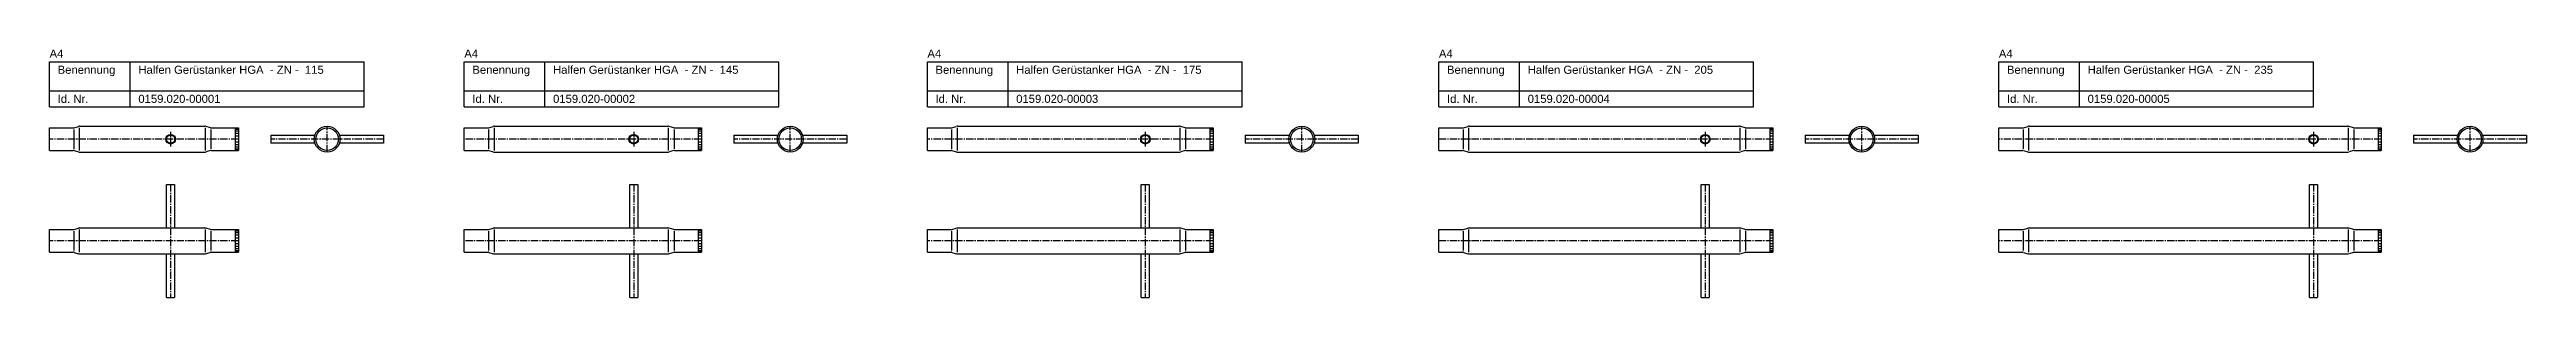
# Model space of a CAD drawing. Header units: millimetres. Extents: x -166 to 3147, y 65 to 219.
# Drawn here: x -166 to 1369, y 65 to 219 of the extents above; entities that cross this region are included whole.
import ezdxf

# ---------------------------------------------------------------- set-up
doc = ezdxf.new("R2010")
doc.units = ezdxf.units.MM
doc.linetypes.add('MITTE2', pattern=[1.125, 0.75, -0.125, 0.125, -0.125])
doc.layers.add('HALFEN', color=2, linetype='Continuous')
doc.styles.add('ARIAL50', font='ARIAL.TTF', dxfattribs={"height": 5})

msp = doc.modelspace()

# ---------------------------------------------------------------- texts
at = {"layer": 'HALFEN', "style": 'ARIAL50'}
for s, p in [('A4', (-165.7, 213.9)), ('A4', (91.3, 213.9)), ('A4', (378.3, 213.9)), ('A4', (695.3, 213.9)), ('A4', (1042.3, 213.9)), ('Benennung', (-160.7, 203.9)), ('Halfen Gerüstanker HGA  - ZN -  115', (-110.7, 203.9)), ('Benennung', (96.3, 203.9)), ('Halfen Gerüstanker HGA  - ZN -  145', (146.3, 203.9)), ('Benennung', (383.3, 203.9)), ('Halfen Gerüstanker HGA  - ZN -  175', (433.3, 203.9)), ('Benennung', (700.3, 203.9)), ('Halfen Gerüstanker HGA  - ZN -  205', (750.3, 203.9)), ('Benennung', (1047.3, 203.9)), ('Halfen Gerüstanker HGA  - ZN -  235', (1097.3, 203.9)), ('Id. Nr.', (-160.7, 185.9)), ('0159.020-00001', (-110.7, 185.9)), ('Id. Nr.', (96.3, 185.9)), ('0159.020-00002', (146.3, 185.9)), ('Id. Nr.', (383.3, 185.9)), ('0159.020-00003', (433.3, 185.9)), ('Id. Nr.', (700.3, 185.9)), ('0159.020-00004', (750.3, 185.9)), ('Id. Nr.', (1047.3, 185.9)), ('0159.020-00005', (1097.3, 185.9))]:
    msp.add_text(s, height=5, dxfattribs=at).set_placement(p)

# ---------------------------------------------------------------- linework, layer by layer
at = {"layer": 'HALFEN'}
for p, q in [((-165.7, 211.4), (29.3, 211.4)), ((-165.7, 183.4), (-165.7, 211.4)), ((-115.7, 183.4), (-115.7, 211.4)), ((29.3, 183.4), (29.3, 211.4)), ((91.3, 211.4), (286.3, 211.4)), ((91.3, 183.4), (91.3, 211.4)), ((141.3, 183.4), (141.3, 211.4)), ((286.3, 183.4), (286.3, 211.4)), ((378.3, 211.4), (573.3, 211.4)), ((378.3, 183.4), (378.3, 211.4)), ((428.3, 183.4), (428.3, 211.4)), ((573.3, 183.4), (573.3, 211.4)), ((695.3, 211.4), (890.3, 211.4)), ((695.3, 183.4), (695.3, 211.4)), ((745.3, 183.4), (745.3, 211.4)), ((890.3, 183.4), (890.3, 211.4)), ((1042.3, 211.4), (1237.3, 211.4)), ((1042.3, 183.4), (1042.3, 211.4)), ((1092.3, 183.4), (1092.3, 211.4)), ((1237.3, 183.4), (1237.3, 211.4)), ((-165.7, 193.4), (29.3, 193.4)), ((91.3, 193.4), (286.3, 193.4)), ((378.3, 193.4), (573.3, 193.4)), ((695.3, 193.4), (890.3, 193.4)), ((1042.3, 193.4), (1237.3, 193.4)), ((-165.7, 183.4), (29.3, 183.4)), ((-165.7, 170.4), (-151, 170.4)), ((-165.7, 156.4), (-165.7, 170.4)), ((-150.5, 170.5), (-147.8, 171.3)), ((-146.9, 171.4), (-69.6, 171.4)), ((-65.9, 170.5), (-68.7, 171.3)), ((-65.5, 170.4), (-48.7, 170.4)), ((-50.7, 170.4), (-50.7, 156.4)), ((-48.7, 170.4), (-48.7, 156.4)), ((91.3, 183.4), (286.3, 183.4)), ((91.3, 170.4), (106, 170.4)), ((91.3, 156.4), (91.3, 170.4)), ((106.5, 170.5), (109.2, 171.3)), ((110.1, 171.4), (217.4, 171.4)), ((221.1, 170.5), (218.3, 171.3)), ((221.5, 170.4), (238.3, 170.4)), ((236.3, 170.4), (236.3, 156.4)), ((238.3, 170.4), (238.3, 156.4)), ((378.3, 183.4), (573.3, 183.4)), ((378.3, 170.4), (393, 170.4)), ((378.3, 156.4), (378.3, 170.4)), ((393.5, 170.5), (396.2, 171.3)), ((397.1, 171.4), (534.4, 171.4)), ((538.1, 170.5), (535.3, 171.3)), ((538.5, 170.4), (555.3, 170.4)), ((553.3, 170.4), (553.3, 156.4)), ((555.3, 170.4), (555.3, 156.4)), ((695.3, 183.4), (890.3, 183.4)), ((695.3, 170.4), (710, 170.4)), ((695.3, 156.4), (695.3, 170.4)), ((710.5, 170.5), (713.2, 171.3)), ((714.1, 171.4), (881.4, 171.4)), ((885.1, 170.5), (882.3, 171.3)), ((885.5, 170.4), (902.3, 170.4)), ((900.3, 170.4), (900.3, 156.4)), ((902.3, 170.4), (902.3, 156.4)), ((1042.3, 183.4), (1237.3, 183.4)), ((1042.3, 170.4), (1057, 170.4)), ((1042.3, 156.4), (1042.3, 170.4)), ((1057.5, 170.5), (1060.2, 171.3)), ((1061.1, 171.4), (1258.4, 171.4)), ((1262.1, 170.5), (1259.3, 171.3)), ((1262.5, 170.4), (1279.3, 170.4)), ((1277.3, 170.4), (1277.3, 156.4)), ((1279.3, 170.4), (1279.3, 156.4)), ((-165.7, 156.4), (-151, 156.4)), ((-150.5, 156.3), (-147.8, 155.5)), ((-146.9, 155.4), (-69.6, 155.4)), ((-65.9, 156.3), (-68.7, 155.5)), ((-65.5, 156.4), (-48.7, 156.4)), ((-28.7, 165.9), (-1.7, 165.9)), ((-28.7, 165.9), (-28.7, 160.9)), ((-1.7, 160.9), (-28.7, 160.9)), ((14.3, 165.9), (41.3, 165.9)), ((41.3, 160.9), (14.3, 160.9)), ((41.3, 165.9), (41.3, 160.9)), ((91.3, 156.4), (106, 156.4)), ((106.5, 156.3), (109.2, 155.5)), ((110.1, 155.4), (217.4, 155.4)), ((221.1, 156.3), (218.3, 155.5)), ((221.5, 156.4), (238.3, 156.4)), ((258.3, 165.9), (285.3, 165.9)), ((258.3, 165.9), (258.3, 160.9)), ((285.3, 160.9), (258.3, 160.9)), ((301.3, 165.9), (328.3, 165.9)), ((328.3, 160.9), (301.3, 160.9)), ((328.3, 165.9), (328.3, 160.9)), ((378.3, 156.4), (393, 156.4)), ((393.5, 156.3), (396.2, 155.5)), ((397.1, 155.4), (534.4, 155.4)), ((538.1, 156.3), (535.3, 155.5)), ((538.5, 156.4), (555.3, 156.4)), ((575.3, 165.9), (602.3, 165.9)), ((575.3, 165.9), (575.3, 160.9)), ((602.3, 160.9), (575.3, 160.9)), ((618.3, 165.9), (645.3, 165.9)), ((645.3, 160.9), (618.3, 160.9)), ((645.3, 165.9), (645.3, 160.9)), ((695.3, 156.4), (710, 156.4)), ((710.5, 156.3), (713.2, 155.5)), ((714.1, 155.4), (881.4, 155.4)), ((885.1, 156.3), (882.3, 155.5)), ((885.5, 156.4), (902.3, 156.4)), ((922.3, 165.9), (949.3, 165.9)), ((922.3, 165.9), (922.3, 160.9)), ((949.3, 160.9), (922.3, 160.9)), ((965.3, 165.9), (992.3, 165.9)), ((992.3, 160.9), (965.3, 160.9)), ((992.3, 165.9), (992.3, 160.9)), ((1042.3, 156.4), (1057, 156.4)), ((1057.5, 156.3), (1060.2, 155.5)), ((1061.1, 155.4), (1258.4, 155.4)), ((1262.1, 156.3), (1259.3, 155.5)), ((1262.5, 156.4), (1279.3, 156.4)), ((1299.3, 165.9), (1326.3, 165.9)), ((1299.3, 165.9), (1299.3, 160.9)), ((1326.3, 160.9), (1299.3, 160.9)), ((1342.3, 165.9), (1369.3, 165.9)), ((1369.3, 160.9), (1342.3, 160.9)), ((1369.3, 165.9), (1369.3, 160.9)), ((-93.2, 135.4), (-88.2, 135.4)), ((-93.2, 108.4), (-93.2, 135.4)), ((-88.2, 135.4), (-88.2, 108.4)), ((193.8, 135.4), (198.8, 135.4)), ((193.8, 108.4), (193.8, 135.4)), ((198.8, 135.4), (198.8, 108.4)), ((510.8, 135.4), (515.8, 135.4)), ((510.8, 108.4), (510.8, 135.4)), ((515.8, 135.4), (515.8, 108.4)), ((857.8, 135.4), (862.8, 135.4)), ((857.8, 108.4), (857.8, 135.4)), ((862.8, 135.4), (862.8, 108.4)), ((1234.8, 135.4), (1239.8, 135.4)), ((1234.8, 108.4), (1234.8, 135.4)), ((1239.8, 135.4), (1239.8, 108.4)), ((-150.5, 107.5), (-147.8, 108.3)), ((-146.9, 108.4), (-69.6, 108.4)), ((-65.9, 107.5), (-68.7, 108.3)), ((106.5, 107.5), (109.2, 108.3)), ((110.1, 108.4), (217.4, 108.4)), ((221.1, 107.5), (218.3, 108.3)), ((393.5, 107.5), (396.2, 108.3)), ((397.1, 108.4), (534.4, 108.4)), ((538.1, 107.5), (535.3, 108.3)), ((710.5, 107.5), (713.2, 108.3)), ((714.1, 108.4), (881.4, 108.4)), ((885.1, 107.5), (882.3, 108.3)), ((1057.5, 107.5), (1060.2, 108.3)), ((1061.1, 108.4), (1258.4, 108.4)), ((1262.1, 107.5), (1259.3, 108.3)), ((-165.7, 107.4), (-151, 107.4)), ((-165.7, 93.4), (-165.7, 107.4)), ((-165.7, 93.4), (-151, 93.4)), ((-150.5, 93.3), (-147.8, 92.5)), ((-146.9, 92.4), (-69.6, 92.4)), ((-93.2, 65.4), (-93.2, 92.4)), ((-88.2, 92.4), (-88.2, 65.4)), ((-65.9, 93.3), (-68.7, 92.5)), ((-65.5, 107.4), (-48.7, 107.4)), ((-65.5, 93.4), (-48.7, 93.4)), ((-50.7, 107.4), (-50.7, 93.4)), ((-48.7, 107.4), (-48.7, 93.4)), ((91.3, 107.4), (106, 107.4)), ((91.3, 93.4), (91.3, 107.4)), ((91.3, 93.4), (106, 93.4)), ((106.5, 93.3), (109.2, 92.5)), ((110.1, 92.4), (217.4, 92.4)), ((193.8, 65.4), (193.8, 92.4)), ((198.8, 92.4), (198.8, 65.4)), ((221.1, 93.3), (218.3, 92.5)), ((221.5, 107.4), (238.3, 107.4)), ((221.5, 93.4), (238.3, 93.4)), ((236.3, 107.4), (236.3, 93.4)), ((238.3, 107.4), (238.3, 93.4)), ((378.3, 107.4), (393, 107.4)), ((378.3, 93.4), (378.3, 107.4)), ((378.3, 93.4), (393, 93.4)), ((393.5, 93.3), (396.2, 92.5)), ((397.1, 92.4), (534.4, 92.4)), ((510.8, 65.4), (510.8, 92.4)), ((515.8, 92.4), (515.8, 65.4)), ((538.1, 93.3), (535.3, 92.5)), ((538.5, 107.4), (555.3, 107.4)), ((538.5, 93.4), (555.3, 93.4)), ((553.3, 107.4), (553.3, 93.4)), ((555.3, 107.4), (555.3, 93.4)), ((695.3, 107.4), (710, 107.4)), ((695.3, 93.4), (695.3, 107.4)), ((695.3, 93.4), (710, 93.4)), ((710.5, 93.3), (713.2, 92.5)), ((714.1, 92.4), (881.4, 92.4)), ((857.8, 65.4), (857.8, 92.4)), ((862.8, 92.4), (862.8, 65.4)), ((885.1, 93.3), (882.3, 92.5)), ((885.5, 107.4), (902.3, 107.4)), ((885.5, 93.4), (902.3, 93.4)), ((900.3, 107.4), (900.3, 93.4)), ((902.3, 107.4), (902.3, 93.4)), ((1042.3, 107.4), (1057, 107.4)), ((1042.3, 93.4), (1042.3, 107.4)), ((1042.3, 93.4), (1057, 93.4)), ((1057.5, 93.3), (1060.2, 92.5)), ((1061.1, 92.4), (1258.4, 92.4)), ((1234.8, 65.4), (1234.8, 92.4)), ((1239.8, 92.4), (1239.8, 65.4)), ((1262.1, 93.3), (1259.3, 92.5)), ((1262.5, 107.4), (1279.3, 107.4)), ((1262.5, 93.4), (1279.3, 93.4)), ((1277.3, 107.4), (1277.3, 93.4)), ((1279.3, 107.4), (1279.3, 93.4)), ((-93.2, 65.4), (-88.2, 65.4)), ((193.8, 65.4), (198.8, 65.4)), ((510.8, 65.4), (515.8, 65.4)), ((857.8, 65.4), (862.8, 65.4)), ((1234.8, 65.4), (1239.8, 65.4))]:
    msp.add_line(p, q, dxfattribs=at)
at = {"layer": 'HALFEN', "color": 1}
for p, q in [((-150.7, 169.4), (-150.7, 157.4)), ((-147.3, 170.4), (-147.3, 156.4)), ((-69.1, 156.4), (-69.1, 170.4)), ((-65.7, 169.4), (-65.7, 157.4)), ((-49, 170.2), (-50.4, 170.2)), ((-49, 169.5), (-50.4, 169.5)), ((106.3, 169.4), (106.3, 157.4)), ((109.7, 170.4), (109.7, 156.4)), ((217.9, 156.4), (217.9, 170.4)), ((221.3, 169.4), (221.3, 157.4)), ((238, 170.2), (236.6, 170.2)), ((238, 169.5), (236.6, 169.5)), ((393.3, 169.4), (393.3, 157.4)), ((396.7, 170.4), (396.7, 156.4)), ((534.9, 156.4), (534.9, 170.4)), ((538.3, 169.4), (538.3, 157.4)), ((555, 170.2), (553.6, 170.2)), ((555, 169.5), (553.6, 169.5)), ((710.3, 169.4), (710.3, 157.4)), ((713.7, 170.4), (713.7, 156.4)), ((881.9, 156.4), (881.9, 170.4)), ((885.3, 169.4), (885.3, 157.4)), ((902, 170.2), (900.6, 170.2)), ((902, 169.5), (900.6, 169.5)), ((1057.3, 169.4), (1057.3, 157.4)), ((1060.7, 170.4), (1060.7, 156.4)), ((1258.9, 156.4), (1258.9, 170.4)), ((1262.3, 169.4), (1262.3, 157.4)), ((1279, 170.2), (1277.6, 170.2)), ((1279, 169.5), (1277.6, 169.5)), ((-49, 168.3), (-50.4, 168.3)), ((-49, 166.9), (-50.4, 166.9)), ((-49, 165.2), (-50.4, 165.2)), ((-49, 161.6), (-50.4, 161.6)), ((-49, 159.9), (-50.4, 159.9)), ((-49, 158.4), (-50.4, 158.4)), ((-49, 157.3), (-50.4, 157.3)), ((-49, 156.6), (-50.4, 156.6)), ((238, 168.3), (236.6, 168.3)), ((238, 166.9), (236.6, 166.9)), ((238, 165.2), (236.6, 165.2)), ((238, 161.6), (236.6, 161.6)), ((238, 159.9), (236.6, 159.9)), ((238, 158.4), (236.6, 158.4)), ((238, 157.3), (236.6, 157.3)), ((238, 156.6), (236.6, 156.6)), ((555, 168.3), (553.6, 168.3)), ((555, 166.9), (553.6, 166.9)), ((555, 165.2), (553.6, 165.2)), ((555, 161.6), (553.6, 161.6)), ((555, 159.9), (553.6, 159.9)), ((555, 158.4), (553.6, 158.4)), ((555, 157.3), (553.6, 157.3)), ((555, 156.6), (553.6, 156.6)), ((902, 168.3), (900.6, 168.3)), ((902, 166.9), (900.6, 166.9)), ((902, 165.2), (900.6, 165.2)), ((902, 161.6), (900.6, 161.6)), ((902, 159.9), (900.6, 159.9)), ((902, 158.4), (900.6, 158.4)), ((902, 157.3), (900.6, 157.3)), ((902, 156.6), (900.6, 156.6)), ((1279, 168.3), (1277.6, 168.3)), ((1279, 166.9), (1277.6, 166.9)), ((1279, 165.2), (1277.6, 165.2)), ((1279, 161.6), (1277.6, 161.6)), ((1279, 159.9), (1277.6, 159.9)), ((1279, 158.4), (1277.6, 158.4)), ((1279, 157.3), (1277.6, 157.3)), ((1279, 156.6), (1277.6, 156.6)), ((-150.7, 106.4), (-150.7, 94.4)), ((-147.3, 107.4), (-147.3, 93.4)), ((-69.1, 93.4), (-69.1, 107.4)), ((-65.7, 106.4), (-65.7, 94.4)), ((-49, 107.2), (-50.4, 107.2)), ((-49, 106.5), (-50.4, 106.5)), ((-49, 105.3), (-50.4, 105.3)), ((-49, 103.9), (-50.4, 103.9)), ((-49, 102.2), (-50.4, 102.2)), ((-49, 98.6), (-50.4, 98.6)), ((-49, 96.9), (-50.4, 96.9)), ((-49, 95.4), (-50.4, 95.4)), ((-49, 94.3), (-50.4, 94.3)), ((-49, 93.6), (-50.4, 93.6)), ((106.3, 106.4), (106.3, 94.4)), ((109.7, 107.4), (109.7, 93.4)), ((217.9, 93.4), (217.9, 107.4)), ((221.3, 106.4), (221.3, 94.4)), ((238, 107.2), (236.6, 107.2)), ((238, 106.5), (236.6, 106.5)), ((238, 105.3), (236.6, 105.3)), ((238, 103.9), (236.6, 103.9)), ((238, 102.2), (236.6, 102.2)), ((238, 98.6), (236.6, 98.6)), ((238, 96.9), (236.6, 96.9)), ((238, 95.4), (236.6, 95.4)), ((238, 94.3), (236.6, 94.3)), ((238, 93.6), (236.6, 93.6)), ((393.3, 106.4), (393.3, 94.4)), ((396.7, 107.4), (396.7, 93.4)), ((534.9, 93.4), (534.9, 107.4)), ((538.3, 106.4), (538.3, 94.4)), ((555, 107.2), (553.6, 107.2)), ((555, 106.5), (553.6, 106.5)), ((555, 105.3), (553.6, 105.3)), ((555, 103.9), (553.6, 103.9)), ((555, 102.2), (553.6, 102.2)), ((555, 98.6), (553.6, 98.6)), ((555, 96.9), (553.6, 96.9)), ((555, 95.4), (553.6, 95.4)), ((555, 94.3), (553.6, 94.3)), ((555, 93.6), (553.6, 93.6)), ((710.3, 106.4), (710.3, 94.4)), ((713.7, 107.4), (713.7, 93.4)), ((881.9, 93.4), (881.9, 107.4)), ((885.3, 106.4), (885.3, 94.4)), ((902, 107.2), (900.6, 107.2)), ((902, 106.5), (900.6, 106.5)), ((902, 105.3), (900.6, 105.3)), ((902, 103.9), (900.6, 103.9)), ((902, 102.2), (900.6, 102.2)), ((902, 98.6), (900.6, 98.6)), ((902, 96.9), (900.6, 96.9)), ((902, 95.4), (900.6, 95.4)), ((902, 94.3), (900.6, 94.3)), ((902, 93.6), (900.6, 93.6)), ((1057.3, 106.4), (1057.3, 94.4)), ((1060.7, 107.4), (1060.7, 93.4)), ((1258.9, 93.4), (1258.9, 107.4)), ((1262.3, 106.4), (1262.3, 94.4)), ((1279, 107.2), (1277.6, 107.2)), ((1279, 106.5), (1277.6, 106.5)), ((1279, 105.3), (1277.6, 105.3)), ((1279, 103.9), (1277.6, 103.9)), ((1279, 102.2), (1277.6, 102.2)), ((1279, 98.6), (1277.6, 98.6)), ((1279, 96.9), (1277.6, 96.9)), ((1279, 95.4), (1277.6, 95.4)), ((1279, 94.3), (1277.6, 94.3)), ((1279, 93.6), (1277.6, 93.6))]:
    msp.add_line(p, q, dxfattribs=at)
at = {"layer": 'HALFEN', "color": 1, "linetype": 'MITTE2', "ltscale": 6}
for p, q in [((6.3, 155.4), (6.3, 171.4)), ((293.3, 155.4), (293.3, 171.4)), ((610.3, 155.4), (610.3, 171.4)), ((957.3, 155.4), (957.3, 171.4)), ((1334.3, 155.4), (1334.3, 171.4)), ((-48.7, 163.4), (-165.7, 163.4)), ((41.3, 163.4), (-28.7, 163.4)), ((238.3, 163.4), (91.3, 163.4)), ((328.3, 163.4), (258.3, 163.4)), ((555.3, 163.4), (378.3, 163.4)), ((645.3, 163.4), (575.3, 163.4)), ((902.3, 163.4), (695.3, 163.4)), ((992.3, 163.4), (922.3, 163.4)), ((1279.3, 163.4), (1042.3, 163.4)), ((1369.3, 163.4), (1299.3, 163.4)), ((-90.7, 135.4), (-90.7, 65.4)), ((196.3, 135.4), (196.3, 65.4)), ((513.3, 135.4), (513.3, 65.4)), ((860.3, 135.4), (860.3, 65.4)), ((1237.3, 135.4), (1237.3, 65.4)), ((-48.7, 100.4), (-165.7, 100.4)), ((238.3, 100.4), (91.3, 100.4)), ((555.3, 100.4), (378.3, 100.4)), ((902.3, 100.4), (695.3, 100.4)), ((1279.3, 100.4), (1042.3, 100.4))]:
    msp.add_line(p, q, dxfattribs=at)
at = {"layer": 'HALFEN', "color": 1, "linetype": 'MITTE2', "ltscale": 3}
for p, q in [((-90.7, 167.9), (-90.7, 158.9)), ((196.3, 167.9), (196.3, 158.9)), ((513.3, 167.9), (513.3, 158.9)), ((860.3, 167.9), (860.3, 158.9)), ((1237.3, 167.9), (1237.3, 158.9))]:
    msp.add_line(p, q, dxfattribs=at)
at = {"layer": 'HALFEN'}
for centre, radius in [((6.3, 163.4), 8), ((6.3, 163.4), 7), ((293.3, 163.4), 8), ((293.3, 163.4), 7), ((610.3, 163.4), 8), ((610.3, 163.4), 7), ((957.3, 163.4), 8), ((957.3, 163.4), 7), ((1334.3, 163.4), 8), ((1334.3, 163.4), 7), ((-90.7, 163.4), 3), ((-90.7, 163.4), 2.5), ((196.3, 163.4), 3), ((196.3, 163.4), 2.5), ((513.3, 163.4), 3), ((513.3, 163.4), 2.5), ((860.3, 163.4), 3), ((860.3, 163.4), 2.5), ((1237.3, 163.4), 3), ((1237.3, 163.4), 2.5)]:
    msp.add_circle(centre, radius, dxfattribs=at)
for centre, radius, start, end in [((-151, 171.9), 1.5, 270, 286.3808), ((-146.9, 168.4), 3, 90, 106.3808), ((-69.6, 168.4), 3, 73.6192, 90), ((-65.5, 171.9), 1.5, 253.6192, 270), ((106, 171.9), 1.5, 270, 286.3808), ((110.1, 168.4), 3, 90, 106.3808), ((217.4, 168.4), 3, 73.6192, 90), ((221.5, 171.9), 1.5, 253.6192, 270), ((393, 171.9), 1.5, 270, 286.3808), ((397.1, 168.4), 3, 90, 106.3808), ((534.4, 168.4), 3, 73.6192, 90), ((538.5, 171.9), 1.5, 253.6192, 270), ((710, 171.9), 1.5, 270, 286.3808), ((714.1, 168.4), 3, 90, 106.3808), ((881.4, 168.4), 3, 73.6192, 90), ((885.5, 171.9), 1.5, 253.6192, 270), ((1057, 171.9), 1.5, 270, 286.3808), ((1061.1, 168.4), 3, 90, 106.3808), ((1258.4, 168.4), 3, 73.6192, 90), ((1262.5, 171.9), 1.5, 253.6192, 270), ((-151, 154.9), 1.5, 73.6192, 90), ((-146.9, 158.4), 3, 253.6192, 270), ((-69.6, 158.4), 3, 270, 286.3808), ((-65.5, 154.9), 1.5, 90, 106.3808), ((106, 154.9), 1.5, 73.6192, 90), ((110.1, 158.4), 3, 253.6192, 270), ((217.4, 158.4), 3, 270, 286.3808), ((221.5, 154.9), 1.5, 90, 106.3808), ((393, 154.9), 1.5, 73.6192, 90), ((397.1, 158.4), 3, 253.6192, 270), ((534.4, 158.4), 3, 270, 286.3808), ((538.5, 154.9), 1.5, 90, 106.3808), ((710, 154.9), 1.5, 73.6192, 90), ((714.1, 158.4), 3, 253.6192, 270), ((881.4, 158.4), 3, 270, 286.3808), ((885.5, 154.9), 1.5, 90, 106.3808), ((1057, 154.9), 1.5, 73.6192, 90), ((1061.1, 158.4), 3, 253.6192, 270), ((1258.4, 158.4), 3, 270, 286.3808), ((1262.5, 154.9), 1.5, 90, 106.3808), ((-151, 108.9), 1.5, 270, 286.3808), ((-146.9, 105.4), 3, 90, 106.3808), ((-69.6, 105.4), 3, 73.6192, 90), ((-65.5, 108.9), 1.5, 253.6192, 270), ((106, 108.9), 1.5, 270, 286.3808), ((110.1, 105.4), 3, 90, 106.3808), ((217.4, 105.4), 3, 73.6192, 90), ((221.5, 108.9), 1.5, 253.6192, 270), ((393, 108.9), 1.5, 270, 286.3808), ((397.1, 105.4), 3, 90, 106.3808), ((534.4, 105.4), 3, 73.6192, 90), ((538.5, 108.9), 1.5, 253.6192, 270), ((710, 108.9), 1.5, 270, 286.3808), ((714.1, 105.4), 3, 90, 106.3808), ((881.4, 105.4), 3, 73.6192, 90), ((885.5, 108.9), 1.5, 253.6192, 270), ((1057, 108.9), 1.5, 270, 286.3808), ((1061.1, 105.4), 3, 90, 106.3808), ((1258.4, 105.4), 3, 73.6192, 90), ((1262.5, 108.9), 1.5, 253.6192, 270), ((-151, 91.9), 1.5, 73.6192, 90), ((-146.9, 95.4), 3, 253.6192, 270), ((-69.6, 95.4), 3, 270, 286.3808), ((-65.5, 91.9), 1.5, 90, 106.3808), ((106, 91.9), 1.5, 73.6192, 90), ((110.1, 95.4), 3, 253.6192, 270), ((217.4, 95.4), 3, 270, 286.3808), ((221.5, 91.9), 1.5, 90, 106.3808), ((393, 91.9), 1.5, 73.6192, 90), ((397.1, 95.4), 3, 253.6192, 270), ((534.4, 95.4), 3, 270, 286.3808), ((538.5, 91.9), 1.5, 90, 106.3808), ((710, 91.9), 1.5, 73.6192, 90), ((714.1, 95.4), 3, 253.6192, 270), ((881.4, 95.4), 3, 270, 286.3808), ((885.5, 91.9), 1.5, 90, 106.3808), ((1057, 91.9), 1.5, 73.6192, 90), ((1061.1, 95.4), 3, 253.6192, 270), ((1258.4, 95.4), 3, 270, 286.3808), ((1262.5, 91.9), 1.5, 90, 106.3808)]:
    msp.add_arc(centre, radius, start, end, dxfattribs=at)

msp.set_redraw_order([(e.dxf.handle, doc.entitydb.next_handle()) for e in msp.query("TEXT MTEXT ATTDEF DIMENSION ARC_DIMENSION")])  # texts and dimensions are drawn at this point

doc.saveas('drawing.dxf')
